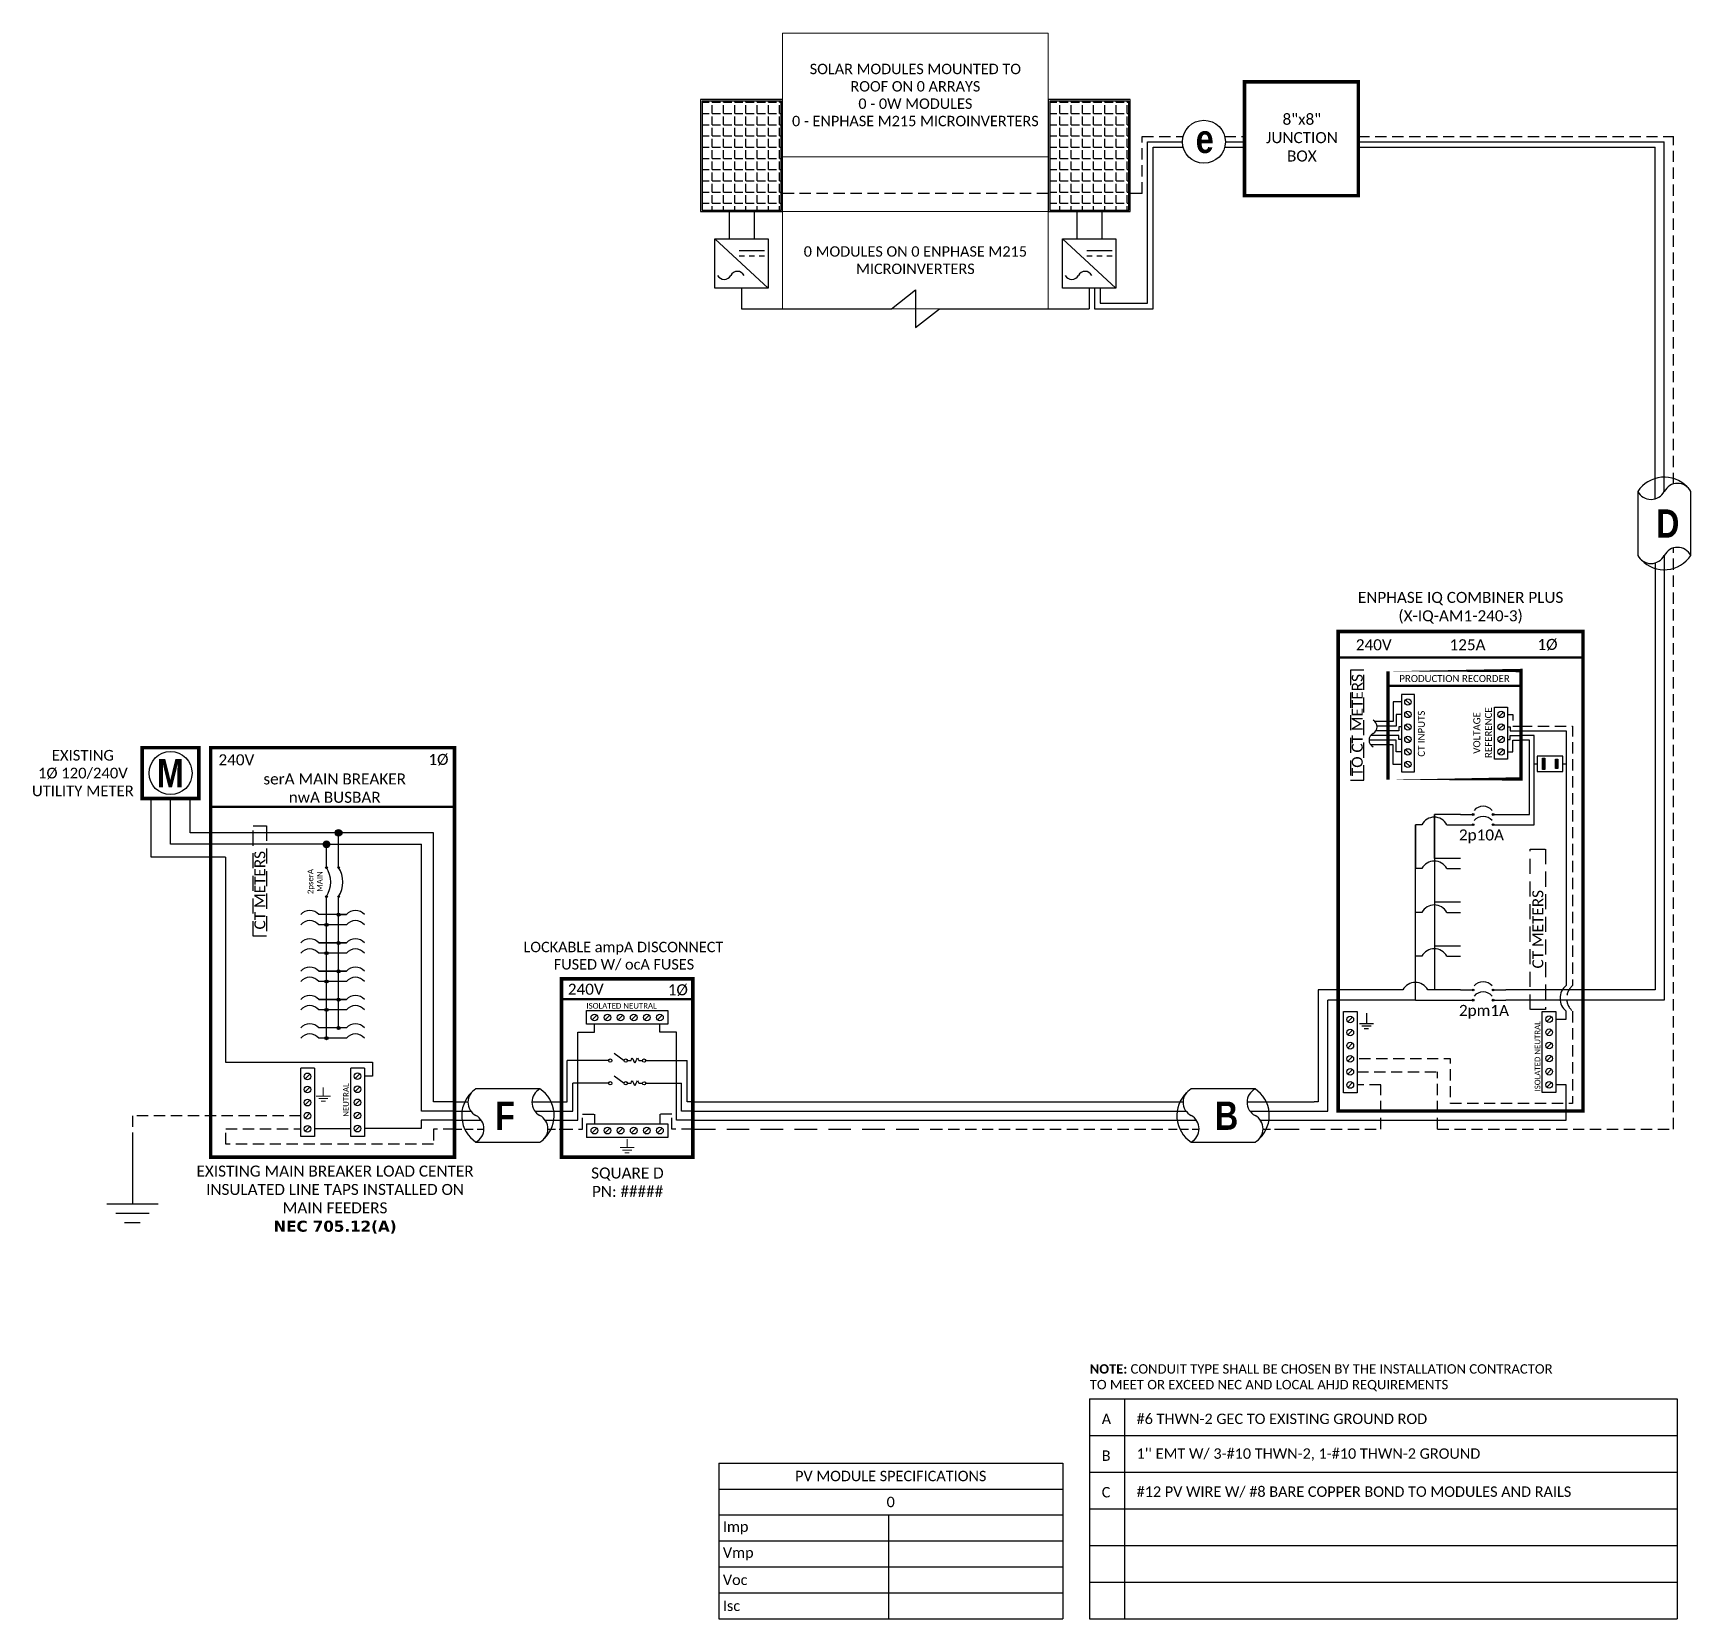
# Model space of a CAD drawing. Header units: feet. Extents: x 11028 to 11579, y 16038 to 16564.
import ezdxf

# ---------------------------------------------------------------- set-up
doc = ezdxf.new("R2010")
doc.units = ezdxf.units.FT
doc.header["$MEASUREMENT"] = 0
doc.linetypes.add('DASHED', pattern=[0.75, 0.5, -0.25])
doc.linetypes.add('HIDDEN', pattern=[0.375, 0.25, -0.125])
for name, color, linetype in [('E - MODULE', 7, 'Continuous'), ('ONE LINE BLOCKS', 7, 'Continuous'), ('TABLES', 7, 'Continuous'), ('TEXT', 7, 'Continuous'), ('Z - TITLEBLOCK TXT', 7, 'Continuous')]:
    doc.layers.add(name, color=color, linetype=linetype)
doc.styles.add('ONE LINE TXT', font='techb___.ttf')
doc.styles.get("Standard").update_dxf_attribs({"font": 'calibri.ttf'})

msp = doc.modelspace()

# ---------------------------------------------------------------- texts
at = {"color": 1, "linetype": 'Continuous', "attachment_point": 1, "style": 'ONE LINE TXT'}
for s, insert, char_height in [('{\\W1;\\C256;e}', (11414.44567361731, 16533.39244188951), 9.383282676953176), ('{\\W1;\\C256;D}', (11567.25849978451, 16405.73199174817), 9.383282677011772), ('{\\W1;\\C256;F}', (11181.85998609081, 16209.19877676249), 9.383282677011772), ('{\\W1;\\C256;B}', (11420.77745727887, 16209.1987767625), 9.383282677011772)]:
    msp.add_mtext_dynamic_manual_height_columns(s, width=0.138532783265864, gutter_width=2.131672445536665, heights=[0], dxfattribs=dict(at, insert=insert, char_height=char_height))
at = {"color": 1, "char_height": 3.65759824216516, "attachment_point": 5}
for s, width, insert, rotation in [('TO CT METERS', 50.82710468216652, (11468.08927528571, 16334.13594236694), 90.00000000000003), (' CT METERS', 27.4516815760042, (11103.76108590342, 16278.69154105444), 90), ('CT METERS', 34.0747479314325, (11528.03730353645, 16266.38443284599), 90)]:
    msp.add_mtext_dynamic_manual_height_columns(s, width=width, gutter_width=7.170123602891181, heights=[0], dxfattribs=dict(at, insert=insert, rotation=rotation))
at = {"color": 10, "insert": (11379.27030775206, 16122.03062242101), "char_height": 3.108958505840386, "attachment_point": 1}
msp.add_mtext_dynamic_manual_height_columns('\\A1;{\\fCalibri|b1|i0|c0|p34;NOTE:} {\\A0;\\H1.0052x;CONDUIT TYPE SHALL BE CHOSEN BY THE INSTALLATION CONTRACTOR\\PTO MEET OR EXCEED NEC AND LOCAL AHJD REQUIREMENTS}', width=164.3528282441708, gutter_width=0, heights=[9.890720793223181], dxfattribs=at)
at = {"layer": 'TABLES', "color": 1, "linetype": 'Continuous'}
for s, p in [('2p10A', (11501.82546519992, 16295.85996278951)), ('2pm1A', (11501.82546520021, 16237.61869102556))]:
    msp.add_text(s, height=3.657598242165161, dxfattribs=at).set_placement(p)
at = {"layer": 'TABLES', "color": 4, "linetype": 'Continuous'}
msp.add_text('ISOLATED NEUTRAL', height=1.874334766554741, rotation=90, dxfattribs=at).set_placement((11528.84092574093, 16212.53989206358))
at = {"layer": 'TEXT', "color": 1}
msp.add_text('CT INPUTS ', height=2.304286892564051, rotation=90, dxfattribs=at).set_placement((11490.50819567067, 16323.66182602318))
at = {"layer": 'TEXT', "color": 1, "attachment_point": 5}
for s, width, gutter_width, insert, char_height in [('ENPHASE IQ COMBINER PLUS\\P(X-IQ-AM1-240-3)', 82.89894659986845, 7.170123602891181, (11502.3827587679, 16373.07631867069), 3.65759824216516), ('240V', 0.1480620958035672, 0.75, (11473.54802209152, 16360.78334050265), 3.65759824216516), ('125A', 0.1480620958035672, 0.75, (11504.67448716816, 16360.78334050265), 3.65759824216516), ('1Ø', 0.1480620958035672, 0.75, (11531.21749544428, 16360.78334050265), 3.65759824216516), ('PRODUCTION RECORDER', 50.82710468216652, 7.170123602891181, (11500.35778938474, 16349.5896645476), 2.304286892564051)]:
    msp.add_mtext_dynamic_manual_height_columns(s, width=width, gutter_width=gutter_width, heights=[0], dxfattribs=dict(at, insert=insert, char_height=char_height))
at = {"layer": 'TEXT', "color": 1, "insert": (11512.78327671274, 16330.29535472842), "char_height": 2.304286892564051, "width": 2.36100780068864, "attachment_point": 7, "rotation": 90.00000000000001}
msp.add_mtext('\\pi-5.6544;VOLTAGE\\P\\pi-7.0609;REFERENCE', dxfattribs=at)

# ---------------------------------------------------------------- blocks, each defined once
blk = doc.blocks.new('*T14')
at = {"layer": 'Defpoints', "color": 8, "linetype": 'ByBlock', "lineweight": 0, "transparency": 16777216}
for p, q in [((0, 0), (88.16386767174299, 0)), ((0, 0), (0, -91.46009300948572)), ((88.16386767174299, 0), (88.16386767174299, -91.46009300948572)), ((0, -41.07609801768922), (88.16386767174299, -41.07609801768922)), ((0, -59.23865719003152), (88.16386767174299, -59.23865719003152)), ((0, -91.46009300948572), (88.16386767174299, -91.46009300948572))]:
    blk.add_line(p, q, dxfattribs=at)
at = {"color": 0, "linetype": 'Continuous', "transparency": 16777216, "char_height": 3.454398339822651, "width": 80.03587157804189, "attachment_point": 5}
for s, insert in [('{\\fCalibri|b0|i0|c0;SOLAR MODULES MOUNTED TO ROOF ON 0 ARRAYS^J0 - 0W MODULES^J0 - ENPHASE M215 MICROINVERTERS', (44.08193383587059, -20.53804900884643)), ('{\\fCalibri|b0|i0|c0;', (44.08193383587059, -50.15737760386401)), ('{\\fCalibri|b0|i0|c0;0 MODULES ON 0 ENPHASE M215 MICROINVERTERS', (44.08193383587059, -75.34937509975862))]:
    blk.add_mtext(s, dxfattribs=dict(at, insert=insert))
blk = doc.blocks.new('*U16')
at = {"color": 7, "linetype": 'Continuous'}
for p, q in [((-7.14273261753624, 13.31379698112505), (-28.38670308841029, 13.31379698112505)), ((-28.38670308841029, -4.313796981125051), (-7.14273261753624, -4.313796981125051))]:
    blk.add_line(p, q, dxfattribs=at)
at = {"color": 7}
for p, q in [((-35.52943570594744, 8.999999999996362), (-31.05138576750414, 8.999999999996362)), ((-9.807415296628278, 8.999999999996362), (9.094947017729282e-13, 8.999999999996362))]:
    blk.add_line(p, q, dxfattribs=at)
at = {"color": 10}
for p, q in [((-35.52943570594744, 5.999999999996362), (-30.11481272106539, 5.999999999992724)), ((-8.870842250205897, 5.999999999992724), (9.094947017729282e-13, 5.999999999992724))]:
    blk.add_line(p, q, dxfattribs=at)
at = {"color": 253}
for p, q in [((-35.52943570594744, 2.999999999996362), (-26.6585934557479, 2.999999999996362)), ((-5.414622984878406, 2.999999999996362), (9.094947017729282e-13, 2.999999999992724))]:
    blk.add_line(p, q, dxfattribs=at)
at = {"color": 92, "linetype": 'HIDDEN', "ltscale": 10}
for p, q in [((-4.478049938447839, -3.637978807091713e-12), (0, 0)), ((-35.52943570594744, -3.637978807091713e-12), (-25.72202040931734, -3.637978807091713e-12))]:
    blk.add_line(p, q, dxfattribs=at)
at = {"color": 7, "linetype": 'Continuous'}
for centre, start, end in [((-22.53670101713578, 4.499999999989086), 133.9732389627104, 236.4264841729064), ((-12.99273468881074, 4.499999999989086), 313.9732389627104, 56.4264841729064)]:
    blk.add_arc(centre, 10.57854155630173, start, end, dxfattribs=at)
at = {"linetype": 'Continuous'}
for centre, start, end in [((-26.07656823981961, 8.906898490567983), 117.6639225845625, 242.3360774153913), ((-4.832597768944652, 8.906898490546155), 117.6639225845625, 242.3360774153913), ((-30.69683793700187, 0.09310150943201734), 297.6639225845625, 62.33607741539132), ((-9.452867466132375, 0.09310150943201734), 297.6639225845625, 62.33607741539132)]:
    blk.add_arc(centre, 4.975688628201564, start, end, dxfattribs=at)
blk = doc.blocks.new('*U18')
at = {"color": 7}
blk.add_line((-79.14105710962394, 8.999999999996362), (0, 9), dxfattribs=at)
at = {"color": 10}
blk.add_line((-79.14105710962394, 5.999999999996362), (0, 6), dxfattribs=at)
at = {"color": 253}
blk.add_line((-79.14105710962394, 2.999999999996362), (0, 3), dxfattribs=at)
at = {"color": 92, "linetype": 'HIDDEN', "ltscale": 15}
blk.add_line((-79.14105710962394, -3.637978807091713e-12), (0, 0), dxfattribs=at)
blk = doc.blocks.new('*U23')
at = {"color": 7, "linetype": 'Continuous'}
for p, q in [((-7.14273261753624, 13.31379698112505), (-28.38670308841029, 13.31379698112505)), ((-28.38670308841029, -4.313796981125051), (-7.14273261753624, -4.313796981125051))]:
    blk.add_line(p, q, dxfattribs=at)
at = {"color": 7}
for p, q in [((-35.52943570594744, 8.999999999996362), (-31.05138576750414, 8.999999999996362)), ((-9.807415296628278, 8.999999999996362), (9.094947017729282e-13, 8.999999999996362))]:
    blk.add_line(p, q, dxfattribs=at)
at = {"color": 10}
for p, q in [((-35.52943570594744, 5.999999999996362), (-30.11481272106539, 5.999999999992724)), ((-8.870842250205897, 5.999999999992724), (9.094947017729282e-13, 5.999999999992724))]:
    blk.add_line(p, q, dxfattribs=at)
at = {"color": 253}
for p, q in [((-35.52943570594744, 2.999999999996362), (-26.6585934557479, 2.999999999996362)), ((-5.414622984878406, 2.999999999996362), (9.094947017729282e-13, 2.999999999992724))]:
    blk.add_line(p, q, dxfattribs=at)
at = {"color": 92, "linetype": 'HIDDEN', "ltscale": 10}
for p, q in [((-4.478049938447839, -3.637978807091713e-12), (0, 0)), ((-35.52943570594744, -3.637978807091713e-12), (-25.72202040931734, -3.637978807091713e-12))]:
    blk.add_line(p, q, dxfattribs=at)
at = {"color": 7, "linetype": 'Continuous'}
for centre, start, end in [((-22.53670101713578, 4.499999999989086), 133.9732389627104, 236.4264841729064), ((-12.99273468881074, 4.499999999989086), 313.9732389627104, 56.4264841729064)]:
    blk.add_arc(centre, 10.57854155630173, start, end, dxfattribs=at)
at = {"linetype": 'Continuous'}
for centre, start, end in [((-26.07656823981961, 8.906898490567983), 117.6639225845625, 242.3360774153913), ((-4.832597768944652, 8.906898490546155), 117.6639225845625, 242.3360774153913), ((-30.69683793700187, 0.09310150943201734), 297.6639225845625, 62.33607741539132), ((-9.452867466132375, 0.09310150943201734), 297.6639225845625, 62.33607741539132)]:
    blk.add_arc(centre, 4.975688628201564, start, end, dxfattribs=at)
blk = doc.blocks.new('*U24')
at = {"lineweight": 50}
blk.add_line((-43.6116214036756, 43.06379295176157), (0, 43.06379295176157), dxfattribs=at)
at = {"color": 1, "linetype": 'Continuous'}
for p, q in [((-35.26761573623207, 34.77694743980464), (-35.26761573623207, 39.31564129513208)), ((-35.26761573623207, 39.31564129513208), (-8.32254697902863, 39.31564129513208)), ((-8.32254697902863, 39.31564129513208), (-8.32254697902863, 34.77694743980464)), ((-8.32254697902863, 34.77694743980464), (-35.26761573623207, 34.77694743980464)), ((-26.07495123449735, 25.18172376179064), (-22.8119471562477, 22.73910601337411)), ((-21.72993409277569, 22.73470420183003), (-20.49160572531946, 22.73470420183003)), ((-17.94050467957095, 22.73080170828689), (-16.70217631211381, 22.73080170828689)), ((-26.07495123449735, 17.64726165747561), (-22.8119471562477, 15.20464390905909)), ((-21.72993409277569, 15.20024209749317), (-20.49160572531946, 15.20024209749317)), ((-17.94050467957095, 15.19633960397186), (-16.70217631211381, 15.19633960397186)), ((-35.26761573623207, 1.758423961488006), (-8.322546979023173, 1.758423961488006)), ((-35.26761573623207, 1.758423961488006), (-35.26761573623207, -2.780269893839431)), ((-8.32254697902863, 1.758423961488006), (-8.32254697902863, -2.780269893839431)), ((-8.322546979023173, -2.780269893839431), (-35.26761573623207, -2.780269893839431))]:
    blk.add_line(p, q, dxfattribs=at)
at = {"color": 4, "linetype": 'Continuous'}
for p, q in [((-31.88526017397362, 37.83229836323517), (-33.45726816549723, 36.26029037170156)), ((-27.5347870491305, 37.83229836323517), (-29.10679504065411, 36.26029037170156)), ((-23.18431392428738, 37.83229836323517), (-24.75632191581099, 36.26029037170156)), ((-18.83384079944972, 37.83229836323517), (-20.40584879097241, 36.26029037170156)), ((-14.4833676746066, 37.83229836323517), (-16.0553756661302, 36.26029037170156)), ((-10.13289454976803, 37.83229836323517), (-11.70490254129163, 36.26029037170156)), ((-31.88526017396816, 0.2750810295910924), (-33.45726816549177, -1.296926961942518)), ((-27.5347870491305, 0.2750810295910924), (-29.10679504065411, -1.296926961942518)), ((-23.18431392428738, 0.2750810295910924), (-24.75632191581099, -1.296926961942518)), ((-18.83384079944426, 0.2750810295910924), (-20.40584879096787, -1.296926961942518)), ((-14.4833676746066, 0.2750810295910924), (-16.0553756661302, -1.296926961942518)), ((-10.13289454976348, 0.2750810295910924), (-11.70490254128708, -1.296926961942518))]:
    blk.add_line(p, q, dxfattribs=at)
at = {"color": 253, "linetype": 'Continuous'}
for p, q in [((-32.67126416973497, 32.16868385986527), (-32.67126416972951, 34.77694743980464)), ((-10.91889854553028, 32.16868385986527), (-10.91889854553483, 34.77694743980464)), ((-38.15750528725175, 2.999999999992724), (-38.1575052872513, 32.16868385986527)), ((-38.1575052872513, 32.16868385986527), (-32.67126416973497, 32.16868385986527)), ((-5.432657428013954, 32.16868385986527), (-10.91889854553028, 32.16868385986527)), ((-5.432657428004404, 2.999999999992724), (-5.432657428013954, 32.16868385986527)), ((-43.61162140367423, 2.999999999992724), (-38.1575052872513, 2.999999999992724)), ((-1.364242052659392e-12, 2.999999999992724), (-5.432657428004404, 2.999999999992724))]:
    blk.add_line(p, q, dxfattribs=at)
at = {"color": 7, "linetype": 'Continuous'}
for p, q in [((-27.97005342058207, 22.73146537071079), (-41.66354822822996, 22.73146537071079)), ((-41.66354822823041, 8.999999999992724), (-41.66354822822996, 22.73146537071079)), ((-15.62012336914651, 22.73146537070768), (-1.926614487035295, 22.73146537071857)), ((-1.926614487024381, 8.999999999992724), (-1.926614487035295, 22.73146537071079))]:
    blk.add_line(p, q, dxfattribs=at)
at = {"color": 10, "linetype": 'Continuous'}
for p, q in [((-27.97005280056258, 15.19782235267374), (-39.80034955827946, 15.19535016399573)), ((-39.79842799696689, 5.999999999992724), (-39.80034953798895, 15.19525306674404)), ((-15.6201354128307, 15.19841689566136), (-3.789813407730962, 15.19415025971505)), ((-3.791734718288808, 5.999999999992724), (-3.789813177276301, 15.19525306674404)), ((-43.61162140367423, 5.999999999992724), (-39.79842799696689, 5.999999999992724)), ((-1.364242052659392e-12, 5.999999999992724), (-3.791734718288808, 5.999999999989086))]:
    blk.add_line(p, q, dxfattribs=at)
at = {"color": 7}
for p, q in [((-43.61162140367423, 8.999999999996362), (-41.6635482282295, 8.999999999992724)), ((-1.364242052659392e-12, 8.999999999996362), (-1.926614487024835, 8.999999999996362))]:
    blk.add_line(p, q, dxfattribs=at)
at = {"color": 92, "linetype": 'HIDDEN', "ltscale": 15}
for p, q in [((-43.6116214036756, 0), (-36.58051912606061, 0)), ((-36.58051912606061, -3.637978807091713e-12), (-36.58051912606061, 4.898634765475435)), ((-36.58051912606061, 4.898634765475435), (-32.67126416972496, 4.898634765475435)), ((-32.67126416972496, 4.898634765475435), (-32.67126416972496, 1.758423961488006)), ((-7.009643589204643, 4.898634765475435), (-10.91889854554029, 4.898634765475435)), ((-10.91889854554029, 4.898634765475435), (-10.91889854554029, 1.758423961488006)), ((-7.009643589199186, -3.637978807091713e-12), (-7.009643589204643, 4.898634765475435)), ((0, 0), (-7.009643589199186, 0))]:
    blk.add_line(p, q, dxfattribs=at)
at = {"lineweight": 50, "const_width": 1.185332763664635}
blk.add_lwpolyline([(-43.6116214036756, -9.335896394964948), (-43.6116214036756, 49.83611655237473), (0, 49.83611655237473), (0, -9.335896394964948)], close=True, dxfattribs=at)
at = {"color": 92, "linetype": 'Continuous', "lineweight": 5, "ltscale": 0.05, "flags": 128}
for points in [[(-21.79508135762762, -3.32089023822482), (-21.79508135763217, -6.16701261263006)], [(-24.13611969887688, -6.16701261263006), (-19.45404301637745, -6.16701261263006)], [(-20.26545811315873, -7.034441443007381), (-23.32470460209652, -7.034441443007381)], [(-21.07687320994455, -7.90187027340653), (-22.51328950531069, -7.90187027340653)]]:
    blk.add_lwpolyline(points, dxfattribs=at)
at = {"color": 4, "linetype": 'Continuous'}
for centre in [(-32.67126416973497, 37.04629436745745), (-28.32079104489185, 37.04629436745745), (-23.97031792004873, 37.04629436745745), (-19.61984479521107, 37.04629436745745), (-15.26937167036795, 37.04629436745745), (-10.91889854552483, 37.04629436745745), (-32.67126416972951, -0.5109229661866266), (-28.32079104489185, -0.5109229661866266), (-23.97031792004873, -0.5109229661866266), (-19.61984479520561, -0.5109229661866266), (-15.26937167036795, -0.5109229661866266), (-10.91889854552483, -0.5109229661866266)]:
    blk.add_circle(centre, 1.111577510887078, dxfattribs=at)
at = {"color": 1, "linetype": 'Continuous'}
for centre in [(-27.42901506464841, 22.73146537071079), (-22.27096275427266, 22.73146537071079), (-16.16114765061229, 22.72756287716766), (-27.42901506464295, 15.19700326637758), (-22.27096275427812, 15.19700326637758), (-16.16114765061229, 15.1931007728308)]:
    blk.add_circle(centre, 0.5410383559336597, dxfattribs=at)
for points in [[(-20.49160572531946, 22.73470420183003), (-20.11554185856221, 23.49225212552483), (-19.21603552317447, 21.96935129106714), (-18.38987687338704, 23.49225212552483), (-17.94050467957095, 22.73080170828689)], [(-20.49160572531946, 15.20024209749317), (-20.11554185856221, 15.95779002119161), (-19.21603552317447, 14.43488918673029), (-18.38987687338704, 15.95779002119161), (-17.94050467957095, 15.19633960395004)]]:
    blk.add_spline(points, degree=3, dxfattribs=at)
at = {"color": 7}
blk.add_blockref('*U23', (-43.6116214036756, 0), dxfattribs=at)
at = {"color": 4, "linetype": 'Continuous'}
blk.add_text('ISOLATED NEUTRAL', height=1.874334766554741, dxfattribs=at).set_placement((-35.31784838447857, 39.97217458965315))
at = {"color": 1}
for s, width, gutter_width, heights, insert, char_height, attachment_point in [('\\A1;\\pi2.6661;LOCKABLE ampA DISCONNECT \\P\\pi12.722;FUSED W/ ocA FUSES', 71.89306288330188, 92.22970162818092, [18.55702276612101], (-58.87540365616496, 62.16091061536463), 3.454398339822651, 1), ('240V', 0.1480620958035672, 0.75, [0], (-35.54517607183425, 46.39544126646797), 3.65759824216516, 5), ('1Ø', 0.1480620958035672, 0.75, [0], (-4.982872748738373, 46.09550858286093), 3.65759824216516, 5), ('\\A1;\\pi5.5987,t23.887;SQUARE D\\P\\pi5.8899,t24.178;PN: #####', 35.08159665650859, 28.88215433384357, [13.54017578842261], (-39.35086651751135, -12.75181679176603), 3.657598242165161, 1)]:
    blk.add_mtext_dynamic_manual_height_columns(s, width=width, gutter_width=gutter_width, heights=heights, dxfattribs=dict(at, insert=insert, char_height=char_height, attachment_point=attachment_point))
blk = doc.blocks.new('lineTapPanel')
at = {"linetype": 'Continuous'}
h = blk.add_hatch(color=254, dxfattribs=at)
h.dxf.hatch_style = 1
edge = h.paths.add_edge_path()
edge.add_arc((-38.44367538394636, 98.34209528300926), 1.111577510887078, 0, 360)
h = blk.add_hatch(color=254, dxfattribs=at)
h.dxf.hatch_style = 1
edge = h.paths.add_edge_path()
edge.add_arc((-42.4728778074923, 94.51227852208831), 1.111577510887078, 0, 360)
h = blk.add_hatch(color=1, dxfattribs=at)
h.dxf.hatch_style = 1
edge = h.paths.add_edge_path()
edge.add_arc((-42.4728778074923, 86.79555332105156), 0.2909504558996183, 0, 360)
h = blk.add_hatch(color=1, dxfattribs=at)
h.dxf.hatch_style = 1
edge = h.paths.add_edge_path()
edge.add_arc((-38.44367538394636, 86.79555332105156), 0.2909504558996183, 0, 360)
h = blk.add_hatch(color=1, dxfattribs=at)
h.dxf.hatch_style = 1
edge = h.paths.add_edge_path()
edge.add_arc((-42.4728778074923, 77.16403163819996), 0.2909504558996183, 0, 360)
h = blk.add_hatch(color=1, dxfattribs=at)
h.dxf.hatch_style = 1
edge = h.paths.add_edge_path()
edge.add_arc((-38.44367538394636, 77.16403163819996), 0.2909504558996183, 0, 360)
h = blk.add_hatch(color=1, dxfattribs=at)
h.dxf.hatch_style = 1
edge = h.paths.add_edge_path()
edge.add_arc((-38.44367538394636, 71.16274437391621), 0.5280509861124164, 0, 360)
h = blk.add_hatch(color=1, dxfattribs=at)
h.dxf.hatch_style = 1
edge = h.paths.add_edge_path()
edge.add_arc((-42.47287780749321, 67.78379748779116), 0.5280509861124164, 0, 360)
h = blk.add_hatch(color=1, dxfattribs=at)
h.dxf.hatch_style = 1
edge = h.paths.add_edge_path()
edge.add_arc((-38.44367538394636, 61.76004240136899), 0.5280509861124164, 0, 360)
h = blk.add_hatch(color=1, dxfattribs=at)
h.dxf.hatch_style = 1
edge = h.paths.add_edge_path()
edge.add_arc((-42.47287780749411, 58.38109551524758), 0.5280509861124164, 0, 360)
h = blk.add_hatch(color=1, dxfattribs=at)
h.dxf.hatch_style = 1
edge = h.paths.add_edge_path()
edge.add_arc((-38.44367538394636, 52.35734042882541), 0.5280509861124164, 0, 360)
h = blk.add_hatch(color=1, dxfattribs=at)
h.dxf.hatch_style = 1
edge = h.paths.add_edge_path()
edge.add_arc((-42.47287780749502, 48.97839354270036), 0.5280509861124164, 0, 360)
h = blk.add_hatch(color=1, dxfattribs=at)
h.dxf.hatch_style = 1
edge = h.paths.add_edge_path()
edge.add_arc((-42.47287780749593, 39.57569157015678), 0.5280509861124164, 0, 360)
h = blk.add_hatch(color=1, dxfattribs=at)
h.dxf.hatch_style = 1
edge = h.paths.add_edge_path()
edge.add_arc((-38.44367538394636, 42.95463845628183), 0.5280509861124164, 0, 360)
h = blk.add_hatch(color=1, dxfattribs=at)
h.dxf.hatch_style = 1
edge = h.paths.add_edge_path()
edge.add_arc((-38.44367538394636, 33.55193648371642), 0.5280509861124164, 0, 360)
h = blk.add_hatch(color=1, dxfattribs=at)
h.dxf.hatch_style = 1
edge = h.paths.add_edge_path()
edge.add_arc((-42.47287780749684, 30.17298959759137), 0.5280509861124164, 0, 360)
at = {"color": 155, "true_color": 0x647190}
blk.add_line((-80.9165531914432, 126.593895877013), (0, 126.593895877013), dxfattribs=at)
at = {"color": 253, "linetype": 'Continuous'}
for p, q in [((-100.7303590753045, 90.20002519472837), (-100.7303590753036, 109.6966648763446)), ((-76.03501279526063, 90.20002519472837), (-100.7303590753045, 90.20002519472837)), ((-76.03501279526063, 90.20002519472837), (-76.03501279526063, 22.15837522150468)), ((-76.03501279526063, 22.15837522150468), (-27.24705362140321, 22.15837522150468)), ((-27.24705362140321, 22.15837522150468), (-27.24705362140321, 17.56533789245441)), ((-27.24705362140321, 17.56533789245441), (-29.88709210750039, 17.56533789245441)), ((-11.0097081009153, 0.1634453930819291), (-29.88709210750039, 0.1634453930819291)), ((0, 3.00000000001819), (-11.0097081009153, 3.00000000001819)), ((-11.0097081009153, 3.00000000001819), (-11.0097081009153, 0.1634453930819291))]:
    blk.add_line(p, q, dxfattribs=at)
at = {"color": 10, "linetype": 'Continuous'}
for p, q in [((-94.24464934527259, 94.51227852207012), (-94.24464934527168, 109.6966648763446)), ((-43.5844553183797, 94.51227852207012), (-94.24464934527259, 94.51227852207012)), ((-41.3613002966049, 94.51227852208831), (-10.98031765185078, 94.51227852208831)), ((-10.98031765184987, 6.00000000001819), (-10.98031765184987, 94.51227852208831)), ((-42.4728778074923, 87.08650377695085), (-42.4728778074923, 93.4007010112)), ((-42.47287780749684, 30.17298959759137), (-42.4728778074923, 76.87308118230067)), ((-35.88124609298848, 67.78379748779116), (-45.03530709845563, 67.78379748779116)), ((-35.88124609298848, 58.38109551524758), (-45.03530709845563, 58.38109551524758)), ((-35.88124609298848, 48.97839354270036), (-45.03530709845563, 48.97839354270036)), ((-35.88124609298848, 39.57569157015678), (-45.03530709845563, 39.57569157015678)), ((-35.88124609298848, 30.17298959759137), (-45.03530709845563, 30.17298959759137)), ((0, 6.00000000001819), (-10.98031765184987, 6.00000000001819))]:
    blk.add_line(p, q, dxfattribs=at)
at = {"color": 7, "linetype": 'Continuous'}
for p, q in [((-87.75193899443275, 98.34209528298743), (-87.75193899443184, 109.6966648763446)), ((-39.55525289483376, 98.34209528298743), (-87.75193899443275, 98.34209528298743)), ((-38.44367538394636, 87.08650377695085), (-38.44367538394636, 97.23051777212095)), ((-6.958625373420546, 8.999999999996362), (-6.958625373375071, 98.3420952830129)), ((-38.44367538394636, 61.76004240136899), (-38.44367538394636, 76.87308118230067)), ((-35.88124609298848, 71.16274437391621), (-45.03530709845563, 71.16274437391621)), ((-38.44367538394636, 71.16274437391621), (-35.88124609298848, 71.16274437391621)), ((-45.03530709845563, 61.76004240136899), (-35.88124609298848, 61.76004240136899)), ((-35.88124609298848, 61.76004240136899), (-45.03530709845563, 61.76004240136899)), ((-38.44367538394636, 52.35734042882541), (-38.44367538394636, 61.76004240136899)), ((-45.03530709845563, 52.35734042882541), (-35.88124609298848, 52.35734042882541)), ((-35.88124609298848, 52.35734042882541), (-45.03530709845563, 52.35734042882541)), ((-38.44367538394636, 42.95463845628183), (-38.44367538394636, 52.35734042882541)), ((-45.03530709845563, 42.95463845628183), (-35.88124609298848, 42.95463845628183)), ((-35.88124609298848, 42.95463845628183), (-45.03530709845563, 42.95463845628183)), ((-38.44367538394636, 33.55193648371642), (-38.44367538394636, 42.95463845628183)), ((-35.88124609298848, 33.55193648371642), (-45.03530709845563, 33.55193648371642))]:
    blk.add_line(p, q, dxfattribs=at)
at = {"lineweight": 50}
blk.add_line((-80.9165531914432, 106.9481273167185), (0, 106.9481273167185), dxfattribs=at)
at = {"color": 7}
for p, q in [((-6.958625373375071, 98.3420952830129), (-37.33209787305896, 98.34209528300926)), ((0, 9), (-6.958625373420546, 8.999999999996362))]:
    blk.add_line(p, q, dxfattribs=at)
at = {"color": 1, "linetype": 'Continuous'}
for p, q in [((-51.0294610839419, -2.505092970568512), (-51.0294610839419, 20.23387625610485)), ((-46.49076722861628, 20.23387625610485), (-51.0294610839419, 20.23387625610485)), ((-46.49076722861628, 20.23387625610485), (-46.49076722861628, -2.505092970568512)), ((-34.42578596282601, -2.432906173409719), (-34.42578596282692, 20.1616894589497)), ((-29.88709210750039, 20.16168945894606), (-34.42578596282601, 20.16168945894606)), ((-29.88709210750039, 20.1616894589497), (-29.88709210750039, -2.432906173409719)), ((-46.49076722861628, -2.505092970568512), (-51.0294610839419, -2.505092970568512)), ((-29.88709210750039, -2.432906173409719), (-34.42578596282601, -2.432906173409719))]:
    blk.add_line(p, q, dxfattribs=at)
at = {"color": 4, "linetype": 'Continuous'}
for p, q in [((-47.97411016051683, 18.27915509107333), (-49.54611815204044, 16.70714709953972)), ((-31.37043503940185, 18.3513418882103), (-32.94244303092455, 16.77933389667669)), ((-47.97411016051683, 13.92868196623022), (-49.54611815204044, 12.35667397469661)), ((-31.37043503940185, 14.00086876336718), (-32.94244303092455, 12.4288607718554)), ((-47.97411016051683, 9.578208841387095), (-49.54611815204044, 8.006200849853485)), ((-31.37043503940185, 9.65039563852406), (-32.94244303092455, 8.078387647012278)), ((-47.97411016051683, 5.227735716543975), (-49.54611815204044, 3.655727725010365)), ((-47.97411016051228, 0.8772625917008554), (-49.54611815203589, -0.6947453998327546)), ((-31.37043503940185, 5.299922513702768), (-32.94244303092455, 3.727914522169158)), ((-31.37043503940185, 0.949449388859648), (-32.94244303092455, -0.622558602673962))]:
    blk.add_line(p, q, dxfattribs=at)
at = {"color": 92, "linetype": 'HIDDEN', "ltscale": 15}
for p, q in [((-51.0294610839419, 4.441731720766256), (-106.8916001157022, 4.441731720766256)), ((-106.8916001157022, 4.441731720766256), (-106.8916001157022, -4.87438598116205)), ((-75.84282630293455, -4.955775758582604), (-75.84282630293455, 0.09125859592313645)), ((-75.84282630293455, 0.09125859592313645), (-51.0294610839419, 0.09125859592313645)), ((0, 0), (-6.958625373416908, -3.637978807091713e-12)), ((-6.958625373416908, -4.955775758582604), (-75.84282630293455, -4.955775758582604)), ((-6.958625373416908, -3.637978807091713e-12), (-6.958625373416908, -4.955775758582604))]:
    blk.add_line(p, q, dxfattribs=at)
at = {"color": 92, "linetype": 'Continuous', "ltscale": 15}
blk.add_line((-34.42578596282601, 0.09125859592313645), (-46.49076722861628, 0.09125859592313645), dxfattribs=at)
at = {"color": 92, "ltscale": 15}
blk.add_line((-106.8916001157022, -4.87438598116205), (-106.8916001157022, -24.83542790230786), dxfattribs=at)
at = {"lineweight": 50, "const_width": 1.185332763664635}
for points in [[(-103.6736613218873, 109.6966648763446), (-103.6736613218873, 126.593895877013), (-84.81563736865701, 126.593895877013), (-84.81563736865701, 109.6966648763446)], [(-80.9165531914432, -9.295786066148139), (-80.9165531914432, 126.593895877013), (0, 126.593895877013), (0, -9.295786066148139)]]:
    blk.add_lwpolyline(points, close=True, dxfattribs=at)
at = {"color": 92, "linetype": 'Continuous', "lineweight": 5, "ltscale": 0.05, "flags": 128}
for points in [[(-43.53647432307935, 13.813563782438), (-43.53647432308389, 10.96744140803276)], [(-45.87751266432861, 10.96744140803276), (-41.19543598182918, 10.96744140803276)], [(-42.00685107861045, 10.10001257765543), (-45.06609756754824, 10.10001257765543)], [(-42.81826617539627, 9.232583747256285), (-44.25468247076242, 9.232583747256285)]]:
    blk.add_lwpolyline(points, dxfattribs=at)
at = {"color": 92, "linetype": 'Continuous', "ltscale": 4, "flags": 128}
for points in [[(-115.3727313172176, -24.83542790230786), (-98.41046891418773, -24.83542790230786)], [(-101.3500695919965, -27.97795555289122), (-112.4331306394088, -27.97795555289122)], [(-104.2896702698054, -31.12048320349277), (-109.4935299616, -31.12048320349277)]]:
    blk.add_lwpolyline(points, dxfattribs=at)
at = {"linetype": 'Continuous'}
blk.add_circle((-94.24464934527168, 118.1452803766806), 7.153048953988936, dxfattribs=at)
at = {"color": 7, "linetype": 'Continuous'}
for centre in [(-38.44367538394636, 98.34209528300926), (-38.44367538394636, 98.34209528300926), (-42.4728778074923, 94.51227852208831)]:
    blk.add_circle(centre, 1.111577510887078, dxfattribs=at)
at = {"color": 1, "linetype": 'Continuous'}
for centre, radius in [((-42.4728778074923, 86.79555332105156), 0.2909504558996183), ((-38.44367538394636, 86.79555332105156), 0.2909504558996183), ((-42.4728778074923, 77.16403163819996), 0.2909504558996183), ((-38.44367538394636, 77.16403163819996), 0.2909504558996183), ((-38.44367538394636, 71.16274437391621), 0.5280509861124164), ((-42.47287780749321, 67.78379748779116), 0.5280509861124164), ((-38.44367538394636, 61.76004240136899), 0.5280509861124164), ((-42.47287780749411, 58.38109551524758), 0.5280509861124164), ((-38.44367538394636, 52.35734042882541), 0.5280509861124164), ((-42.47287780749502, 48.97839354270036), 0.5280509861124164), ((-42.47287780749593, 39.57569157015678), 0.5280509861124164), ((-38.44367538394636, 42.95463845628183), 0.5280509861124164), ((-38.44367538394636, 33.55193648371642), 0.5280509861124164), ((-42.47287780749684, 30.17298959759137), 0.5280509861124164)]:
    blk.add_circle(centre, radius, dxfattribs=at)
at = {"color": 4, "linetype": 'Continuous'}
for centre in [(-48.76011415627909, 17.49315109529562), (-32.1564390351632, 17.56533789245441), (-48.76011415627909, 13.1426779704525), (-32.1564390351632, 13.21486476761129), (-48.76011415627909, 8.792204845609376), (-48.76011415627909, 4.441731720766256), (-32.1564390351632, 8.864391642768169), (-32.1564390351632, 4.513918517925049), (-48.76011415627909, 0.09125859592313645), (-32.1564390351632, 0.1634453930819291)]:
    blk.add_circle(centre, 1.111577510887078, dxfattribs=at)
at = {"color": 1, "linetype": 'Continuous'}
for centre, radius, start, end in [((-50.14118143142423, 81.97979247962576), 9.055077744040508, 327.8708244926741, 32.12917550732588), ((-46.11197900787829, 81.97979247962576), 9.055077744040508, 327.8708244926741, 32.12917550732588), ((-48.03238409119876, 68.61751082151022), 3.932007672516098, 40.33920141311549, 139.6607985868845), ((-32.88416910024443, 68.61751082151022), 3.932007672516098, 40.33920141308176, 139.6607985869182), ((-48.03238409119876, 65.23856393538517), 3.932007672516098, 40.33920141311549, 139.6607985868845), ((-32.88416910024443, 65.23856393538517), 3.932007672516098, 40.33920141308176, 139.6607985869182), ((-48.03238409119876, 59.21480884896664), 3.932007672516098, 40.33920141311549, 139.6607985868845), ((-32.88416910024443, 59.21480884896664), 3.932007672516098, 40.33920141308176, 139.6607985869182), ((-48.03238409119876, 55.83586196284159), 3.932007672516098, 40.33920141311549, 139.6607985868845), ((-32.88416910024443, 55.83586196284159), 3.932007672516098, 40.33920141308176, 139.6607985869182), ((-48.03238409119876, 49.81210687642306), 3.932007672516098, 40.33920141311549, 139.6607985868845), ((-48.03238409119876, 46.43315999029801), 3.932007672516098, 40.33920141311549, 139.6607985868845), ((-32.88416910024443, 49.81210687642306), 3.932007672516098, 40.33920141308176, 139.6607985869182), ((-32.88416910024443, 46.43315999029801), 3.932007672516098, 40.33920141308176, 139.6607985869182), ((-48.03238409119876, 40.40940490387584), 3.932007672516098, 40.33920141311549, 139.6607985868845), ((-32.88416910024443, 40.40940490387584), 3.932007672516098, 40.33920141308176, 139.6607985869182), ((-48.03238409119876, 37.03045801775079), 3.932007672516098, 40.33920141311549, 139.6607985868845), ((-32.88416910024443, 37.03045801775079), 3.932007672516098, 40.33920141308176, 139.6607985869182), ((-48.03238409119876, 31.00670293131043), 3.932007672516098, 40.33920141311549, 139.6607985868845), ((-32.88416910024443, 31.00670293131043), 3.932007672516098, 40.33920141308176, 139.6607985869182), ((-48.03238409119876, 27.62775604520721), 3.932007672516098, 40.33920141311549, 139.6607985868845), ((-32.88416910024443, 27.62775604520721), 3.932007672516098, 40.33920141308176, 139.6607985869182)]:
    blk.add_arc(centre, radius, start, end, dxfattribs=at)
at = {"color": 253, "linetype": 'Continuous', "style": 'ONE LINE TXT'}
blk.add_text('M', height=9.383282676953176, dxfattribs=at).set_placement((-98.80442891325947, 113.4292033659767))
at = {"color": 4, "linetype": 'Continuous'}
blk.add_text('NEUTRAL', height=1.874334766554741, rotation=90, dxfattribs=at).set_placement((-35.08231925735799, 4.081593411287031))
at = {"color": 1, "attachment_point": 5}
for s, width, gutter_width, heights, insert, char_height in [('EXISTING\\P1Ø 120/240V UTILITY METER', 37.80667047990212, 7.170123602891181, [0], (-123.3486510911798, 118.1329814113014), 3.543298297097499), ('240V', 0.1480620958035672, 0.75, [0], (-72.38596292787861, 122.5388641736099), 3.65759824216516), ('1Ø', 0.1480620958035672, 0.75, [0], (-5.313574516361768, 122.5388641736099), 3.65759824216516), ('serA MAIN BREAKER\\PnwA BUSBAR', 72.4998475968122, 0.75, [0], (-39.75165959261813, 113.1409788170386), 3.65759824216516), ('EXISTING MAIN BREAKER LOAD CENTER INSULATED LINE TAPS INSTALLED ON MAIN FEEDERS\\P{\\fVerdana|b1|i0|c0|p34;NEC 705.12(A)}', 98.91756699000109, 7.170123602891181, [106.424970575281], (-39.63176537905838, -23.41977469930134), 3.657598242165161)]:
    blk.add_mtext_dynamic_manual_height_columns(s, width=width, gutter_width=gutter_width, heights=heights, dxfattribs=dict(at, insert=insert, char_height=char_height))
at = {"color": 4, "linetype": 'Continuous', "insert": (-46.25080924593203, 82.15055889181531), "char_height": 1.874334766554741, "attachment_point": 5, "rotation": 90}
blk.add_mtext_dynamic_manual_height_columns('2pserA\\PMAIN', width=0.1480620958035672, gutter_width=0.75, heights=[0], dxfattribs=at)
blk = doc.blocks.new('*U26')
at = {"color": 7}
blk.add_blockref('lineTapPanel', (0, 0), dxfattribs=at)
blk = doc.blocks.new('8x8box')
at = {"lineweight": 50, "const_width": 1.185332763664635}
blk.add_lwpolyline([(37.78118564276792, 0), (0, 0), (0, 37.78118564293254), (37.78118564276792, 37.78118564293254)], close=True, dxfattribs=at)
at = {"color": 1, "insert": (19.03384073957204, 19.25851695775782), "char_height": 3.65759824216516, "attachment_point": 5}
blk.add_mtext_dynamic_manual_height_columns('8"x8"  JUNCTION BOX ', width=0.4766917546635341, gutter_width=7.170123602891181, heights=[0], dxfattribs=at)
blk = doc.blocks.new('*T15')
at = {"color": 0, "lineweight": -2, "transparency": 16777216}
for p, q in [((0, 0), (114.1854929996152, 0)), ((0, 0), (0, -51.69405515626204)), ((114.1854929996152, 0), (114.1854929996152, -51.69405515626204)), ((0, -8.615675859377006), (114.1854929996152, -8.615675859377006)), ((0, -17.23135171875401), (114.1854929996152, -17.23135171875401)), ((56.40758833595828, -17.23135171875401), (56.40758833595828, -51.69405515626204)), ((0, -25.84702757813102), (114.1854929996152, -25.84702757813102)), ((0, -34.46270343750803), (114.1854929996152, -34.46270343750803)), ((0, -43.07837929688503), (114.1854929996152, -43.07837929688503)), ((0, -51.69405515626204), (114.1854929996152, -51.69405515626204))]:
    blk.add_line(p, q, dxfattribs=at)
at = {"color": 0, "linetype": 'Continuous', "transparency": 16777216, "char_height": 3.454398339844223}
for s, insert, width, attachment_point in [('{\\fCalibri|b0|i0|c0;PV MODULE SPECIFICATIONS', (57.09274649980762, -4.307837929689413), 111.4329572375142, 5), ('{\\fCalibri|b0|i0|c0;0', (57.09274649980762, -12.92351378906642), 111.4329572375142, 5), ('{\\fCalibri|b0|i0|c0;Imp', (1.376267881050808, -21.53918964844343), 53.6550525738577, 4), ('{\\fCalibri|b0|i0|c0;', (57.78385621700909, -21.53918964844343), 55.02536890155664, 4), ('{\\fCalibri|b0|i0|c0;Vmp', (1.376267881050808, -30.15486550782043), 53.6550525738577, 4), ('{\\fCalibri|b0|i0|c0;', (57.78385621700909, -30.15486550782043), 55.02536890155664, 4), ('{\\fCalibri|b0|i0|c0;Voc', (1.376267881050808, -38.77054136719744), 53.6550525738577, 4), ('{\\fCalibri|b0|i0|c0;', (57.78385621700909, -38.77054136719744), 55.02536890155664, 4), ('{\\fCalibri|b0|i0|c0;Isc', (1.376267881050808, -47.38621722657444), 53.6550525738577, 4), ('{\\fCalibri|b0|i0|c0;', (57.78385621700909, -47.38621722657444), 55.02536890155664, 4)]:
    blk.add_mtext(s, dxfattribs=dict(at, insert=insert, width=width, attachment_point=attachment_point))
blk = doc.blocks.new('*T17')
at = {"linetype": 'ByBlock', "lineweight": -2, "transparency": 16777216}
for p, q in [((0, 0), (195.0959959807406, 0)), ((0, 0), (0, -72.96556891894761)), ((11.58239443359525, 0), (11.58239443359525, -72.96556891894761)), ((195.0959959807406, 0), (195.0959959807406, -72.96556891894761)), ((0, -12.10586445312583), (195.0959959807406, -12.10586445312583)), ((0, -24.28258835937595), (195.0959959807406, -24.28258835937595)), ((0, -36.45931226562607), (195.0959959807406, -36.45931226562607)), ((0, -48.63603617187619), (195.0959959807406, -48.63603617187619)), ((0, -60.8127600781263), (195.0959959807406, -60.8127600781263)), ((0, -72.96556891894761), (195.0959959807406, -72.96556891894761))]:
    blk.add_line(p, q, dxfattribs=at)
at = {"color": 0, "linetype": 'Continuous', "transparency": 16777216, "char_height": 3.454398339844223, "attachment_point": 7}
for s, insert, width in [('{\\fCalibri|b0|i0|c0;A', (4.063998046874985, -8.355864453125832), 3.454398339844662), ('{\\fCalibri|b0|i0|c0;#6 THWN-2 GEC TO EXISTING GROUND ROD', (15.64639248047024, -8.355864453125832), 175.3856054533942), ("{\\fCalibri|b0|i0|c0;1'' EMT W/ 3-#10 THWN-2, 1-#10 THWN-2 GROUND", (15.64639248047024, -20.53258835937595), 175.3856054533942), ('{\\fCalibri|b0|i0|c0;B', (4.063998046874985, -20.53258835937595), 3.454398339844662), ('{\\fCalibri|b0|i0|c0;C', (4.063998046874985, -32.70931226562607), 3.454398339844662), ('{\\fCalibri|b0|i0|c0;#12 PV WIRE W/ #8 BARE COPPER BOND TO MODULES AND RAILS', (15.64639248047024, -32.70931226562607), 175.3856054533942), ('{\\fCalibri|b0|i0|c0;', (4.063998046874985, -44.88603617187619), 3.454398339844662), ('{\\fCalibri|b0|i0|c0;', (15.64639248047024, -44.88603617187619), 175.3856054533942), ('{\\fCalibri|b0|i0|c0;', (4.063998046874985, -57.0627600781263), 3.454398339844662), ('{\\fCalibri|b0|i0|c0;', (15.64639248047024, -57.0627600781263), 175.3856054533942), ('{\\fCalibri|b0|i0|c0;', (4.063998046874985, -69.21556891894761), 3.454398339844662), ('{\\fCalibri|b0|i0|c0;', (15.64639248047024, -69.21556891894761), 175.3856054533942)]:
    blk.add_mtext(s, dxfattribs=dict(at, insert=insert, width=width))
blk = doc.blocks.new('*U20')
at = {"color": 7}
blk.add_line((-79.14105710962394, 9), (0, 9), dxfattribs=at)
at = {"color": 10}
blk.add_line((-79.14105710962394, 6), (0, 5.999999999947249), dxfattribs=at)
at = {"color": 253}
blk.add_line((-79.14105710962394, 3), (0, 3), dxfattribs=at)
at = {"color": 92, "linetype": 'DASHED', "ltscale": 15}
blk.add_line((-79.14105710962394, 0), (0, 0), dxfattribs=at)

# ---------------------------------------------------------------- hatches: boundary and pattern name
at = {"linetype": 'Continuous'}
h = msp.add_hatch(dxfattribs=at)
h.set_pattern_fill('ANGLE', color=256, scale=13.54666015616726)
h.set_pattern_definition([(0, (11313.55620523308, 4522.942983406512), (0, 3.725331542945997), [2.709332031233452, -1.015999511712544]), (90, (11313.55620523308, 4522.942983406512), (-3.725331542945997, 2.281107674915743e-16), [2.709332031233452, -1.015999511712544])])
h.paths.add_polyline_path([(11250.54482536925, 16541.24030210992), (11250.54482536925, 16505.05733998482), (11276.78273635186, 16505.05733998482), (11276.78273635186, 16541.24030210992)])
h = msp.add_hatch(dxfattribs=at)
h.set_pattern_fill('ANGLE', color=256, scale=13.54666015616726)
h.set_pattern_definition([(0, (11428.9760660058, 4522.942983406512), (0, 3.725331542945997), [2.709332031233452, -1.015999511712544]), (90, (11428.9760660058, 4522.942983406512), (-3.725331542945997, 2.281107674915743e-16), [2.709332031233452, -1.015999511712544])])
h.paths.add_polyline_path([(11365.96468614205, 16541.24030210992), (11365.96468614205, 16505.05733998482), (11392.20259712465, 16505.05733998482), (11392.20259712465, 16541.24030210992)])
h = msp.add_hatch(color=1)
h.dxf.hatch_style = 1
h.paths.add_polyline_path([(11533.84365549292, 16322.84907023011), (11534.61330717428, 16322.84907023011), (11534.61330717428, 16319.77167271558), (11533.84365549292, 16319.77167271558)])
h.paths.add_polyline_path([(11529.56404894908, 16323.17282245919), (11530.33370063044, 16323.17282245919), (11530.33370063044, 16319.44291182817), (11529.56404894908, 16319.44291182817)])
at = {"layer": 'ONE LINE BLOCKS', "linetype": 'Continuous'}
h = msp.add_hatch(color=1, dxfattribs=at)
h.dxf.hatch_style = 1
edge = h.paths.add_edge_path()
edge.add_arc((11506.51822736682, 16304.47470114182), 0.2909504558996183, 0, 360)
h = msp.add_hatch(color=1, dxfattribs=at)
h.dxf.hatch_style = 1
edge = h.paths.add_edge_path()
edge.add_arc((11506.51822736682, 16301.09575425566), 0.2909504558996183, 0, 360)
h = msp.add_hatch(color=1, dxfattribs=at)
h.dxf.hatch_style = 1
edge = h.paths.add_edge_path()
edge.add_arc((11513.19483667684, 16304.47470114182), 0.2909504558996183, 0, 360)
h = msp.add_hatch(color=1, dxfattribs=at)
h.dxf.hatch_style = 1
edge = h.paths.add_edge_path()
edge.add_arc((11513.19483667684, 16301.09575425566), 0.2909504558996183, 0, 360)
h = msp.add_hatch(color=1, dxfattribs=at)
h.dxf.hatch_style = 1
edge = h.paths.add_edge_path()
edge.add_arc((11506.51822736711, 16246.23342937787), 0.2909504558996183, 0, 360)
h = msp.add_hatch(color=1, dxfattribs=at)
h.dxf.hatch_style = 1
edge = h.paths.add_edge_path()
edge.add_arc((11513.19483667711, 16246.23342937787), 0.2909504558996183, 0, 360)
h = msp.add_hatch(color=1, dxfattribs=at)
h.dxf.hatch_style = 1
edge = h.paths.add_edge_path()
edge.add_arc((11506.51822736711, 16242.85448249171), 0.2909504558996183, 0, 360)
h = msp.add_hatch(color=1, dxfattribs=at)
h.dxf.hatch_style = 1
edge = h.paths.add_edge_path()
edge.add_arc((11513.19483667711, 16242.85448249171), 0.2909504558996183, 0, 360)

# ---------------------------------------------------------------- linework, layer by layer
at = {"color": 92, "linetype": 'HIDDEN', "ltscale": 15}
for p, q in [((11396.68290887809, 16510.59706696371), (11396.68290887809, 16529.53530093852)), ((11396.68290887809, 16529.53530093852), (11410.2461102347, 16529.53530093852)), ((11424.06368979253, 16529.53530093852), (11430.64499557807, 16529.53530093852)), ((11468.42618122084, 16529.53530093853), (11573.00843639592, 16529.53530093851)), ((11573.00843639592, 16414.15454363649), (11573.00843639592, 16529.53530093852)), ((11396.68290887809, 16510.59706696371), (11392.71163818377, 16510.59706696371))]:
    msp.add_line(p, q, dxfattribs=at)
at = {"color": 10, "linetype": 'Continuous'}
for p, q in [((11398.48503332894, 16474.12898755707), (11398.48503332894, 16527.733176488)), ((11398.48503332894, 16527.733176488), (11410.01494001762, 16527.733176488)), ((11424.29486000961, 16527.733176488), (11430.64499557807, 16527.733176488)), ((11468.42618122084, 16527.73317648799), (11570.00843639592, 16527.733176488)), ((11382.68789053479, 16474.12898755707), (11398.48503332894, 16474.12898755707)), ((11570.00843639586, 16390.44806577298), (11570.0084363962, 16242.85448249163)), ((11525.22514756887, 16318.78755067095), (11525.22514756887, 16329.14033879829)), ((11526.77381212575, 16301.09575425566), (11526.77381212575, 16330.68900335517)), ((11487.37424468136, 16286.53543631443), (11487.37424468136, 16301.09575425555)), ((11489.54601430844, 16301.09575425572), (11487.37424468136, 16301.09575425572)), ((11487.37424468123, 16301.09575425572), (11487.37424468108, 16286.53543631437)), ((11487.37424468108, 16286.53543631453), (11487.37424468108, 16301.09575425566)), ((11497.78490955978, 16301.09575425566), (11502.32179118896, 16301.09575425566)), ((11517.39127285472, 16301.09575425566), (11526.77381212575, 16301.09575425566)), ((11487.37424468136, 16271.9751183733), (11487.37424468136, 16286.53543631443)), ((11489.54601430844, 16286.53543631443), (11487.37424468136, 16286.53543631443)), ((11497.78490956006, 16286.53543631443), (11502.32179118923, 16286.53543631443)), ((11487.37424468136, 16257.41480043218), (11487.37424468136, 16271.9751183733)), ((11489.54601430844, 16271.9751183733), (11487.37424468136, 16271.9751183733)), ((11497.78490956006, 16271.9751183733), (11502.32179118923, 16271.9751183733)), ((11487.37424468136, 16242.85448249105), (11487.37424468136, 16257.41480043218)), ((11489.54601430844, 16257.41480043218), (11487.37424468136, 16257.41480043218)), ((11497.78490956006, 16257.41480043218), (11502.32179118923, 16257.41480043218)), ((11487.37424468136, 16242.85448249105), (11458.35063236012, 16242.85448249105)), ((11458.35063236012, 16206.06813629556), (11458.35063236012, 16242.85448249105)), ((11487.37424468136, 16242.85448249105), (11502.32179118923, 16242.85448249105)), ((11570.00843639621, 16242.85448249173), (11517.39127285499, 16242.85448249171)), ((11453.72071109678, 16206.06813629556), (11458.35063236012, 16206.06813629556))]:
    msp.add_line(p, q, dxfattribs=at)
at = {"color": 10}
for p, q in [((11570.00843639592, 16411.69203624393), (11570.00843639592, 16527.733176488)), ((11441.29758694099, 16206.06813629557), (11453.72071109678, 16206.06813629557))]:
    msp.add_line(p, q, dxfattribs=at)
at = {"linetype": 'Continuous'}
for p, q in [((11400.28715777962, 16472.32686310606), (11400.28715777962, 16525.93105203716)), ((11400.28715777962, 16525.93105203716), (11410.24611023479, 16525.93105203716)), ((11424.06368979245, 16525.93105203716), (11430.64499557807, 16525.93105203716)), ((11468.42618122084, 16525.93105203715), (11567.00843639592, 16525.93105203716)), ((11259.51123116373, 16504.5482989257), (11259.51123116373, 16495.53772928331)), ((11267.81633055738, 16504.5482989257), (11267.81633055738, 16495.53772928331)), ((11374.93109193644, 16504.5482989257), (11374.93109193644, 16495.53772928331)), ((11383.2361913301, 16504.5482989257), (11383.2361913301, 16495.53772928331)), ((11254.84115113136, 16495.53772928331), (11272.48641058983, 16495.53772928331)), ((11254.84115113136, 16495.53772928331), (11272.48641058983, 16479.14572991118)), ((11254.84115113136, 16479.14572991118), (11254.84115113136, 16495.53772928331)), ((11272.48641058983, 16495.53772928331), (11272.48641058983, 16479.14572991118)), ((11370.26101190407, 16495.53772928331), (11387.90627136255, 16495.53772928331)), ((11370.26101190407, 16479.14572991118), (11370.26101190407, 16495.53772928331)), ((11370.26101190407, 16495.53772928331), (11387.90627136255, 16479.14572991118)), ((11387.90627136255, 16495.53772928331), (11387.90627136255, 16479.14572991118)), ((11272.48641058983, 16479.14572991118), (11254.84115113136, 16479.14572991118)), ((11387.90627136255, 16479.14572991118), (11370.26101190407, 16479.14572991118)), ((11380.88576608395, 16472.32686310606), (11400.28715777962, 16472.32686310606)), ((11525.22514756887, 16304.47470114182), (11525.22514756887, 16329.14033879829)), ((11526.77381212575, 16321.30710146196), (11527.83045843248, 16321.30710146196)), ((11517.39127285472, 16304.47470114182), (11525.22514756887, 16304.47470114182))]:
    msp.add_line(p, q, dxfattribs=at)
at = {"color": 7}
for p, q in [((11567.00843639592, 16409.22952885136), (11567.00843639592, 16525.93105203716)), ((11441.29758694099, 16209.06813629557), (11453.72071109678, 16209.06813629557))]:
    msp.add_line(p, q, dxfattribs=at)
at = {"color": 7, "linetype": 'Continuous'}
for p, q in [((11271.26418796865, 16491.54454351306), (11262.8701923763, 16491.54454351306)), ((11264.62416676674, 16489.72919392513), (11262.8701923763, 16489.72919392513)), ((11267.94417736778, 16489.72919392513), (11266.19020297734, 16489.72919392513)), ((11271.26418796865, 16489.72919392513), (11269.51021357829, 16489.72919392513)), ((11386.68404874145, 16491.54454351322), (11378.29005314901, 16491.54454351322)), ((11380.04402753954, 16489.72919392513), (11378.29005314901, 16489.72919392513)), ((11383.36403814049, 16489.72919392513), (11381.61006375013, 16489.72919392513)), ((11386.68404874145, 16489.72919392513), (11384.930074351, 16489.72919392513)), ((11313.41751617423, 16472.32686310606), (11321.37371124695, 16478.59103405499)), ((11321.37371124695, 16478.59103405499), (11321.37371124695, 16466.06269215762)), ((11321.37371124695, 16466.06269215762), (11329.32990631968, 16472.32686310606)), ((11561.19463941479, 16411.69203624393), (11561.19463941479, 16390.44806577305)), ((11578.82223337704, 16390.44806577305), (11578.82223337704, 16411.69203624393)), ((11567.00843639586, 16387.98555838047), (11567.00843639623, 16246.23342937781)), ((11493.66546193429, 16304.47470114189), (11493.66546193429, 16289.91438320076)), ((11493.66546193402, 16289.91438320053), (11493.66546193416, 16304.47470114152)), ((11502.32179118896, 16304.47470114182), (11493.66546193402, 16304.47470114182)), ((11493.66546193402, 16304.47470114182), (11493.66546193402, 16289.9143832007)), ((11502.32179118923, 16289.91438320059), (11493.66546193429, 16289.91438320059)), ((11493.66546193429, 16289.91438320059), (11493.66546193429, 16275.35406525947)), ((11493.66546193429, 16289.91438320076), (11493.66546193429, 16289.91438320059)), ((11493.66546193402, 16289.9143832007), (11493.66546193402, 16289.91438320053)), ((11502.32179118923, 16275.35406525947), (11493.66546193429, 16275.35406525947)), ((11493.66546193429, 16275.35406525947), (11493.66546193429, 16260.79374731834)), ((11502.32179118923, 16260.79374731834), (11493.66546193429, 16260.79374731834)), ((11493.66546193429, 16260.79374731834), (11493.66546193429, 16246.23342937722)), ((11483.25479705551, 16246.23342937722), (11455.05648111384, 16246.23342937722)), ((11455.05648111384, 16246.23342937722), (11455.05648111386, 16209.06813629557)), ((11502.32179118923, 16246.23342937722), (11491.49369230713, 16246.23342937722)), ((11567.00843639623, 16246.23342937791), (11517.39127285499, 16246.23342937787)), ((11455.05648111386, 16209.06813629557), (11453.72071109678, 16209.06813629557))]:
    msp.add_line(p, q, dxfattribs=at)
at = {"color": 253, "linetype": 'Continuous'}
for p, q in [((11536.34689769088, 16321.30710146196), (11537.40354399762, 16321.30710146196)), ((11537.40354399789, 16214.77539553884), (11534.03615289065, 16214.77539553884)), ((11537.40354399791, 16203.06813629557), (11537.40354399791, 16214.70392867353)), ((11453.72071109678, 16203.06813629556), (11537.40354399791, 16203.06813629557))]:
    msp.add_line(p, q, dxfattribs=at)
at = {"color": 253}
msp.add_line((11441.29758694099, 16203.06813629557), (11453.72071109678, 16203.06813629557), dxfattribs=at)
at = {"color": 92, "linetype": 'DASHED', "ltscale": 15}
msp.add_line((11441.29758694099, 16200.06813629557), (11453.72071109678, 16200.06813629557), dxfattribs=at)
at = {"linetype": 'Continuous', "flags": 128}
for points in [[(11250.03578431014, 16541.74934316887), (11250.03578431014, 16504.5482989257), (11277.29177741106, 16504.5482989257), (11277.29177741106, 16541.74934316887), (11250.03578431014, 16541.74934316887)], [(11365.45564508285, 16541.74934316887), (11365.45564508285, 16504.5482989257), (11392.71163818377, 16504.5482989257), (11392.71163818377, 16541.74934316887), (11365.45564508285, 16541.74934316887)], [(11263.66378086064, 16479.14572991085), (11263.66378086064, 16472.32686310606)], [(11379.08364163327, 16479.14572991118), (11379.08364163327, 16472.32686310606)], [(11380.88576608395, 16479.14572991118), (11380.88576608395, 16472.32686310606)], [(11263.66378086064, 16472.32686310606), (11313.41751617423, 16472.32686310606)], [(11329.32990631968, 16472.32686310606), (11379.08364163327, 16472.32686310606)], [(11482.72336860105, 16341.81064655831), (11480.04647116622, 16341.81064655831), (11480.04647116622, 16335.33499702647), (11473.89045177163, 16335.33499702647)], [(11482.72336860096, 16337.67172218833), (11480.98850435399, 16337.67172218833), (11480.98850435399, 16333.78633246942), (11474.62830317198, 16333.78633246942)], [(11482.72336860083, 16325.25494907906), (11480.98850435399, 16325.25494907906), (11480.98850435399, 16329.14033879829), (11471.97343221575, 16329.14033879829)], [(11482.72336860087, 16329.3938734489), (11481.93053754175, 16329.3938734489), (11481.93053754175, 16330.68900335517), (11472.50711295827, 16330.68900335517)], [(11482.72336860092, 16333.53279781873), (11481.93053754175, 16333.53279781873), (11481.93053754175, 16332.23766791238), (11474.26082658503, 16332.23766791238)], [(11517.99221016858, 16325.25494907906), (11519.72707441543, 16325.25494907906), (11519.72707441543, 16329.14033879829), (11522.4217300796, 16329.14033879829)], [(11525.22514756887, 16329.14033879829), (11522.42173007965, 16329.14033879829)], [(11482.72336860074, 16321.11602470914), (11480.04647116622, 16321.11602470918), (11480.04647116622, 16327.59167424141), (11472.52137327398, 16327.59167424141)]]:
    msp.add_lwpolyline(points, dxfattribs=at)
for points in [[(11250.54482536925, 16541.24030210992), (11250.54482536925, 16505.05733998482), (11276.78273635186, 16505.05733998482), (11276.78273635186, 16541.24030210992)], [(11365.96468614205, 16541.24030210992), (11365.96468614205, 16505.05733998482), (11392.20259712465, 16505.05733998482), (11392.20259712465, 16541.24030210992)]]:
    msp.add_lwpolyline(points, close=True, dxfattribs=at)
at = {"color": 92, "linetype": 'HIDDEN', "ltscale": 15, "flags": 128}
msp.add_lwpolyline([(11365.45564508285, 16510.59706696371), (11277.29177741106, 16510.59706696371)], dxfattribs=at)
at = {"color": 10, "linetype": 'Continuous', "flags": 128}
for points in [[(11382.68789053479, 16479.14572991118), (11382.68789053479, 16474.12898755707)], [(11517.99221016854, 16329.3938734489), (11518.78504122766, 16329.3938734489), (11518.78504122766, 16330.68900335517), (11522.4217300796, 16330.68900335517)], [(11526.77381212575, 16330.68900335517), (11522.42173007965, 16330.68900335517)]]:
    msp.add_lwpolyline(points, dxfattribs=at)
at = {"color": 253, "linetype": 'Continuous', "flags": 128}
for points in [[(11517.9922101685, 16333.53279781873), (11518.78504122766, 16333.53279781873), (11518.78504122766, 16332.23766791238), (11522.4217300796, 16332.23766791238)], [(11522.42173007965, 16332.23766791238), (11537.40354399762, 16332.23766791238), (11537.40354399793, 16247.72317960845)], [(11534.03615289065, 16236.52776116292), (11537.40354399791, 16236.52776116292), (11537.40354399791, 16239.17088453851)]]:
    msp.add_lwpolyline(points, dxfattribs=at)
at = {"color": 1}
for points in [[(11536.34689769088, 16323.83421917575), (11527.83045843248, 16323.83421917575), (11527.83045843248, 16318.77998374817), (11536.34689769088, 16318.77998374817)], [(11529.56404894908, 16323.17282245919), (11530.33370063044, 16323.17282245919), (11530.33370063044, 16319.44291182817), (11529.56404894908, 16319.44291182817)], [(11533.84365549292, 16322.84907023011), (11534.61330717428, 16322.84907023011), (11534.61330717428, 16319.77167271558), (11533.84365549292, 16319.77167271558)]]:
    msp.add_lwpolyline(points, close=True, dxfattribs=at)
at = {"color": 7, "linetype": 'Continuous'}
msp.add_circle((11417.15490001362, 16527.733176488), 7.139959995994927, dxfattribs=at)
at = {"linetype": 'Continuous'}
for centre, radius, start, end in [((11257.90564512854, 16484.55340774766), 2.476319970034579, 207.6639225847015, 332.3360774152985), ((11262.29212971532, 16482.25397404619), 2.476319970034579, 27.66392258470153, 152.3360774152984), ((11373.32550590125, 16484.55340774733), 2.476319970034579, 207.6639225847015, 332.3360774152985), ((11377.71199048811, 16482.25397404635), 2.476319970034579, 27.66392258470153, 152.3360774152984), ((11565.60153790535, 16414.00217109251), 4.975688628201564, 207.6639225845162, 332.3360774153916), ((11574.41533488648, 16409.38190139533), 4.975688628201564, 27.66392258451625, 152.3360774153916), ((11565.60153790535, 16392.75820062165), 4.975688628201564, 207.6639225845162, 332.3360774153916), ((11574.41533488646, 16388.13793092446), 4.975688628201564, 27.66392258451625, 152.3360774153916), ((11472.1511255313, 16333.55620148991), 2.487844314100782, 297.6639225845194, 62.33607741548065), ((11474.46126037989, 16329.14930299934), 2.487844314100782, 117.6639225845192, 242.3360774154807)]:
    msp.add_arc(centre, radius, start, end, dxfattribs=at)
at = {"color": 7, "linetype": 'Continuous'}
for centre, radius, start, end in [((11570.0084363959, 16405.84203417265), 10.57854155630173, 43.97323896271045, 146.4264841729496), ((11570.0084363959, 16396.29806784433), 10.57854155630173, 223.9732389627104, 326.4264841729496), ((11487.37424468136, 16244.07397879359), 4.651137018526943, 27.66392258451338, 152.3360774154866)]:
    msp.add_arc(centre, radius, start, end, dxfattribs=at)
at = {"color": 10, "linetype": 'Continuous'}
for centre in [(11493.66546193429, 16298.93630367192), (11493.66546193429, 16284.37598573063), (11493.66546193429, 16269.81566778951), (11493.66546193429, 16255.25534984838)]:
    msp.add_arc(centre, 4.651137018526943, 27.66392258451338, 152.3360774154866, dxfattribs=at)
at = {"color": 253, "linetype": 'Continuous'}
msp.add_arc((11540.98169189768, 16243.44703207346), 5.575713419222151, 129.9215498685296, 230.0784501314704, dxfattribs=at)
at = {"layer": 'E - MODULE', "color": 10, "linetype": 'DASHED', "ltscale": 10}
for points in [[(11470.25637630441, 16315.82747149608), (11470.25637630441, 16352.4269817435), (11465.81679316277, 16352.4269817435), (11465.81679316277, 16315.82747149608)], [(11101.5412943326, 16264.11882911621), (11101.5412943326, 16300.71833936362), (11105.98087747425, 16300.71833936362), (11105.98087747425, 16264.11882911621)], [(11525.43932636339, 16239.76486325963), (11525.43932636339, 16293.00400243235), (11530.62289668958, 16293.00400243235), (11530.62289668958, 16239.76486325963)]]:
    msp.add_lwpolyline(points, close=True, dxfattribs=at)
at = {"layer": 'ONE LINE BLOCKS', "lineweight": 50}
for p, q in [((11461.75708113988, 16356.52720094358), (11543.00843639592, 16356.52720094358)), ((11478.29384868979, 16347.1541869989), (11522.42173007963, 16347.15418699894))]:
    msp.add_line(p, q, dxfattribs=at)
for points, const_width in [([(11461.75708114019, 16206.07394693469), (11461.75708113988, 16365.23024906886), (11543.00843639592, 16365.23024906886), (11543.00843639623, 16206.07394693469)], 1.185332763664635), ([(11522.42173007966, 16316.27728161483), (11522.42173007963, 16352.26691157074), (11478.29384868978, 16352.2669115708), (11478.29384868982, 16316.2772816149)], 1.127694050973034)]:
    msp.add_lwpolyline(points, close=True, dxfattribs=dict(at, const_width=const_width))
at = {"layer": 'TEXT', "color": 92, "linetype": 'HIDDEN', "ltscale": 15}
for p, q in [((11573.00843639623, 16200.06813629596), (11573.00843639587, 16392.91057316561)), ((11468.02931771617, 16219.05368186662), (11494.70686499005, 16219.05368186662)), ((11494.70686499005, 16200.06813629557), (11494.70686499005, 16219.05368186662)), ((11475.86258410328, 16214.70320874165), (11468.02931771617, 16214.70320874165)), ((11475.86258410328, 16200.06813629557), (11475.86258410328, 16214.70320874165)), ((11453.72071109678, 16200.06813629557), (11475.86258410328, 16200.06813629557)), ((11494.70686499005, 16200.06813629557), (11573.00843639623, 16200.06813629557))]:
    msp.add_line(p, q, dxfattribs=at)
at = {"layer": 'TEXT', "color": 92, "linetype": 'HIDDEN', "ltscale": 15, "flags": 128}
for points in [[(11517.99221016858, 16337.67172218843), (11519.72707441543, 16337.67172218843), (11519.72707441543, 16333.7863324692), (11522.4217300796, 16333.7863324692)], [(11522.42173007965, 16333.7863324692), (11539.57868610586, 16333.7863324692), (11539.57868610617, 16247.72317960844)], [(11539.57868610617, 16239.17088453848), (11539.57868610614, 16208.58687318492), (11499.05733811486, 16208.58687318492), (11499.05733811486, 16223.40415499142), (11468.02931771617, 16223.40415499142)]]:
    msp.add_lwpolyline(points, dxfattribs=at)
at = {"layer": 'TEXT', "color": 92, "flags": 128}
for points in [[(11468.77661409561, 16235.06613138573), (11473.45869077795, 16235.06613138573)], [(11471.12162282228, 16238.5694166623), (11471.11765243669, 16235.06613138573)], [(11472.64727568117, 16234.19870255545), (11469.5880291923, 16234.19870255545)], [(11471.83586058449, 16233.33127372485), (11470.39944428901, 16233.33127372485)]]:
    msp.add_lwpolyline(points, dxfattribs=at)
at = {"layer": 'TEXT', "color": 92, "linetype": 'HIDDEN', "ltscale": 15}
msp.add_arc((11543.15683400591, 16243.44703207346), 5.575713419222151, 129.9215498685296, 230.0784501314704, dxfattribs=at)
at = {"layer": 'Z - TITLEBLOCK TXT', "color": 1, "linetype": 'Continuous'}
for p, q in [((11487.04136116551, 16344.28074635281), (11482.72336860109, 16344.28074635256)), ((11482.72336860109, 16344.28074635256), (11482.72336860071, 16318.64592491492)), ((11487.04136116521, 16318.6459249147), (11487.04136116551, 16344.28074635281)), ((11513.67421760394, 16340.14182198298), (11517.99221016837, 16340.14182198273)), ((11513.67421760416, 16322.78484928453), (11513.67421760394, 16340.14182198298)), ((11517.99221016837, 16340.14182198273), (11517.99221016866, 16322.78484928476)), ((11482.72336860071, 16318.64592491492), (11487.04136116521, 16318.6459249147)), ((11517.99221016866, 16322.78484928476), (11513.67421760416, 16322.78484928453)), ((11463.49062386077, 16212.10685717516), (11463.49062386077, 16239.05192593264)), ((11463.49062386077, 16239.05192593264), (11468.02931771617, 16239.05192593264)), ((11468.02931771617, 16239.05192593264), (11468.02931771617, 16212.10685717516)), ((11529.49745903537, 16212.17904397242), (11529.49745903537, 16239.12411272916)), ((11529.49745903537, 16239.12411272916), (11534.03615289065, 16239.12411272916)), ((11534.03615289065, 16239.12411272916), (11534.03615289065, 16212.17904397242)), ((11468.02931771617, 16212.10685717516), (11463.49062386077, 16212.10685717516)), ((11534.03615289065, 16212.17904397242), (11529.49745903537, 16212.17904397242))]:
    msp.add_line(p, q, dxfattribs=at)
at = {"layer": 'Z - TITLEBLOCK TXT', "color": 4, "linetype": 'Continuous'}
for p, q in [((11485.63014817, 16341.06286327156), (11484.13458159633, 16342.55842984505)), ((11485.63014817, 16336.92393890169), (11484.13458159633, 16338.41950547518)), ((11485.63014816988, 16332.78501453185), (11484.13458159638, 16334.28058110536)), ((11515.08543059942, 16336.92393890169), (11516.58099717308, 16338.41950547518)), ((11515.08543059953, 16332.78501453185), (11516.58099717304, 16334.28058110536)), ((11485.63014816992, 16328.64609016202), (11484.13458159639, 16330.14165673577)), ((11515.08543059949, 16328.64609016202), (11516.58099717302, 16330.14165673577)), ((11485.63014816997, 16324.5071657922), (11484.13458159627, 16326.00273236593)), ((11515.08543059945, 16324.5071657922), (11516.58099717314, 16326.00273236593)), ((11485.63014816997, 16320.36824142232), (11484.13458159627, 16321.86380799605)), ((11466.5459747843, 16237.24157836172), (11464.97396679281, 16235.66957037009)), ((11532.55280995887, 16237.31376515898), (11530.98080196741, 16235.74175716735)), ((11466.5459747843, 16232.89110523692), (11464.97396679281, 16231.31909724545)), ((11532.55280995879, 16232.9632920341), (11530.98080196733, 16231.39128404247)), ((11466.5459747843, 16228.54063211196), (11464.97396679281, 16226.96862412049)), ((11466.5459747843, 16224.19015898732), (11464.97396679281, 16222.61815099585)), ((11532.55280995879, 16228.61281890913), (11530.98080196733, 16227.04081091766)), ((11532.55280995879, 16224.26234578433), (11530.98080196733, 16222.6903377927)), ((11466.5459747843, 16219.83968586235), (11464.97396679281, 16218.26767787088)), ((11532.55280995879, 16219.91187265937), (11530.98080196733, 16218.33986466806)), ((11466.5459747843, 16215.48921273772), (11464.97396679281, 16213.91720474608)), ((11532.55280995879, 16215.56139953456), (11530.98080196733, 16213.98939154309))]:
    msp.add_line(p, q, dxfattribs=at)
at = {"layer": 'Z - TITLEBLOCK TXT', "color": 1, "linetype": 'Continuous', "flags": 128}
for points in [[(11502.32179118896, 16304.47470114182), (11506.51822736682, 16304.47470114182)], [(11502.32179118896, 16304.47470114182), (11506.51822736682, 16304.47470114182)], [(11502.32179118896, 16301.09575425566), (11506.51822736682, 16301.09575425566)], [(11502.32179118896, 16301.09575425566), (11506.51822736682, 16301.09575425566)], [(11513.19483667684, 16304.47470114182), (11517.39127285472, 16304.47470114182)], [(11513.19483667684, 16301.09575425566), (11517.39127285472, 16301.09575425566)], [(11502.32179118923, 16246.23342937787), (11506.51822736711, 16246.23342937787)], [(11502.32179118923, 16246.23342937787), (11506.51822736711, 16246.23342937787)], [(11513.19483667711, 16246.23342937787), (11517.39127285499, 16246.23342937787)], [(11502.32179118923, 16242.85448249171), (11506.51822736711, 16242.85448249171)], [(11502.32179118923, 16242.85448249171), (11506.51822736711, 16242.85448249171)], [(11513.19483667711, 16242.85448249171), (11517.39127285499, 16242.85448249171)]]:
    msp.add_lwpolyline(points, dxfattribs=at)
at = {"layer": 'Z - TITLEBLOCK TXT', "color": 4, "linetype": 'Continuous'}
for centre, radius in [((11484.88236488327, 16341.8106465582), 1.05752526602515), ((11484.88236488327, 16337.67172218833), 1.05752526602515), ((11484.88236488312, 16333.53279781873), 1.05752526602515), ((11515.83321388615, 16337.67172218833), 1.05752526602515), ((11515.83321388629, 16333.53279781873), 1.05752526602515), ((11484.88236488316, 16329.3938734489), 1.05752526602515), ((11515.83321388625, 16329.3938734489), 1.05752526602515), ((11484.88236488321, 16325.25494907908), 1.05752526602515), ((11515.83321388621, 16325.25494907908), 1.05752526602515), ((11484.88236488321, 16321.1160247092), 1.05752526602515), ((11465.75997078856, 16236.45557436615), 1.111577510887078), ((11531.76680596304, 16236.52776116292), 1.111577510887078), ((11465.75997078856, 16232.10510124119), 1.111577510887078), ((11531.76680596298, 16232.17728803804), 1.111577510887078), ((11465.75997078856, 16227.75462811638), 1.111577510887078), ((11465.75997078856, 16223.40415499142), 1.111577510887078), ((11531.76680596298, 16227.8268149134), 1.111577510887078), ((11531.76680596298, 16223.47634178843), 1.111577510887078), ((11465.75997078856, 16219.05368186662), 1.111577510887078), ((11531.76680596298, 16219.12586866379), 1.111577510887078), ((11465.75997078856, 16214.70320874165), 1.111577510887078), ((11531.76680596298, 16214.77539553883), 1.111577510887078)]:
    msp.add_circle(centre, radius, dxfattribs=at)
at = {"layer": 'Z - TITLEBLOCK TXT', "color": 1, "linetype": 'Continuous'}
for centre in [(11506.51822736682, 16304.47470114182), (11506.51822736682, 16301.09575425566), (11513.19483667684, 16304.47470114182), (11513.19483667684, 16301.09575425566), (11506.51822736711, 16246.23342937787), (11513.19483667711, 16246.23342937787), (11506.51822736711, 16242.85448249171), (11513.19483667711, 16242.85448249171)]:
    msp.add_circle(centre, 0.2909504558996183, dxfattribs=at)
for centre in [(11509.85653202184, 16303.28121301954), (11509.85653202184, 16299.90226613338), (11509.85653202211, 16245.03994125559), (11509.85653202211, 16241.66099436943)]:
    msp.add_arc(centre, 3.932007672516098, 40.33920141258573, 139.6607985874143, dxfattribs=at)

# ---------------------------------------------------------------- block references
for name, p in [('*T14', (11277.29177741106, 16563.78695611573)), ('*T17', (11379.17793335703, 16110.49065054893)), ('*T15', (11256.09853648446, 16089.21913678624))]:
    msp.add_blockref(name, p)
at = {"color": 7}
for name, p in [('8x8box', (11430.64499557807, 16509.84094207587)), ('*U26', (11168.34497990617, 16200.06813629556)), ('*U24', (11247.4860370158, 16200.06813629556)), ('*U16', (11441.29758694099, 16200.06813629557)), ('*U20', (11326.62709412542, 16200.06813629556)), ('*U18', (11405.76815123505, 16200.06813629557))]:
    msp.add_blockref(name, p, dxfattribs=at)

msp.set_redraw_order([(e.dxf.handle, doc.entitydb.next_handle()) for e in msp.query("TEXT MTEXT ATTDEF DIMENSION ARC_DIMENSION")])  # texts and dimensions are drawn at this point

doc.saveas('drawing.dxf')
